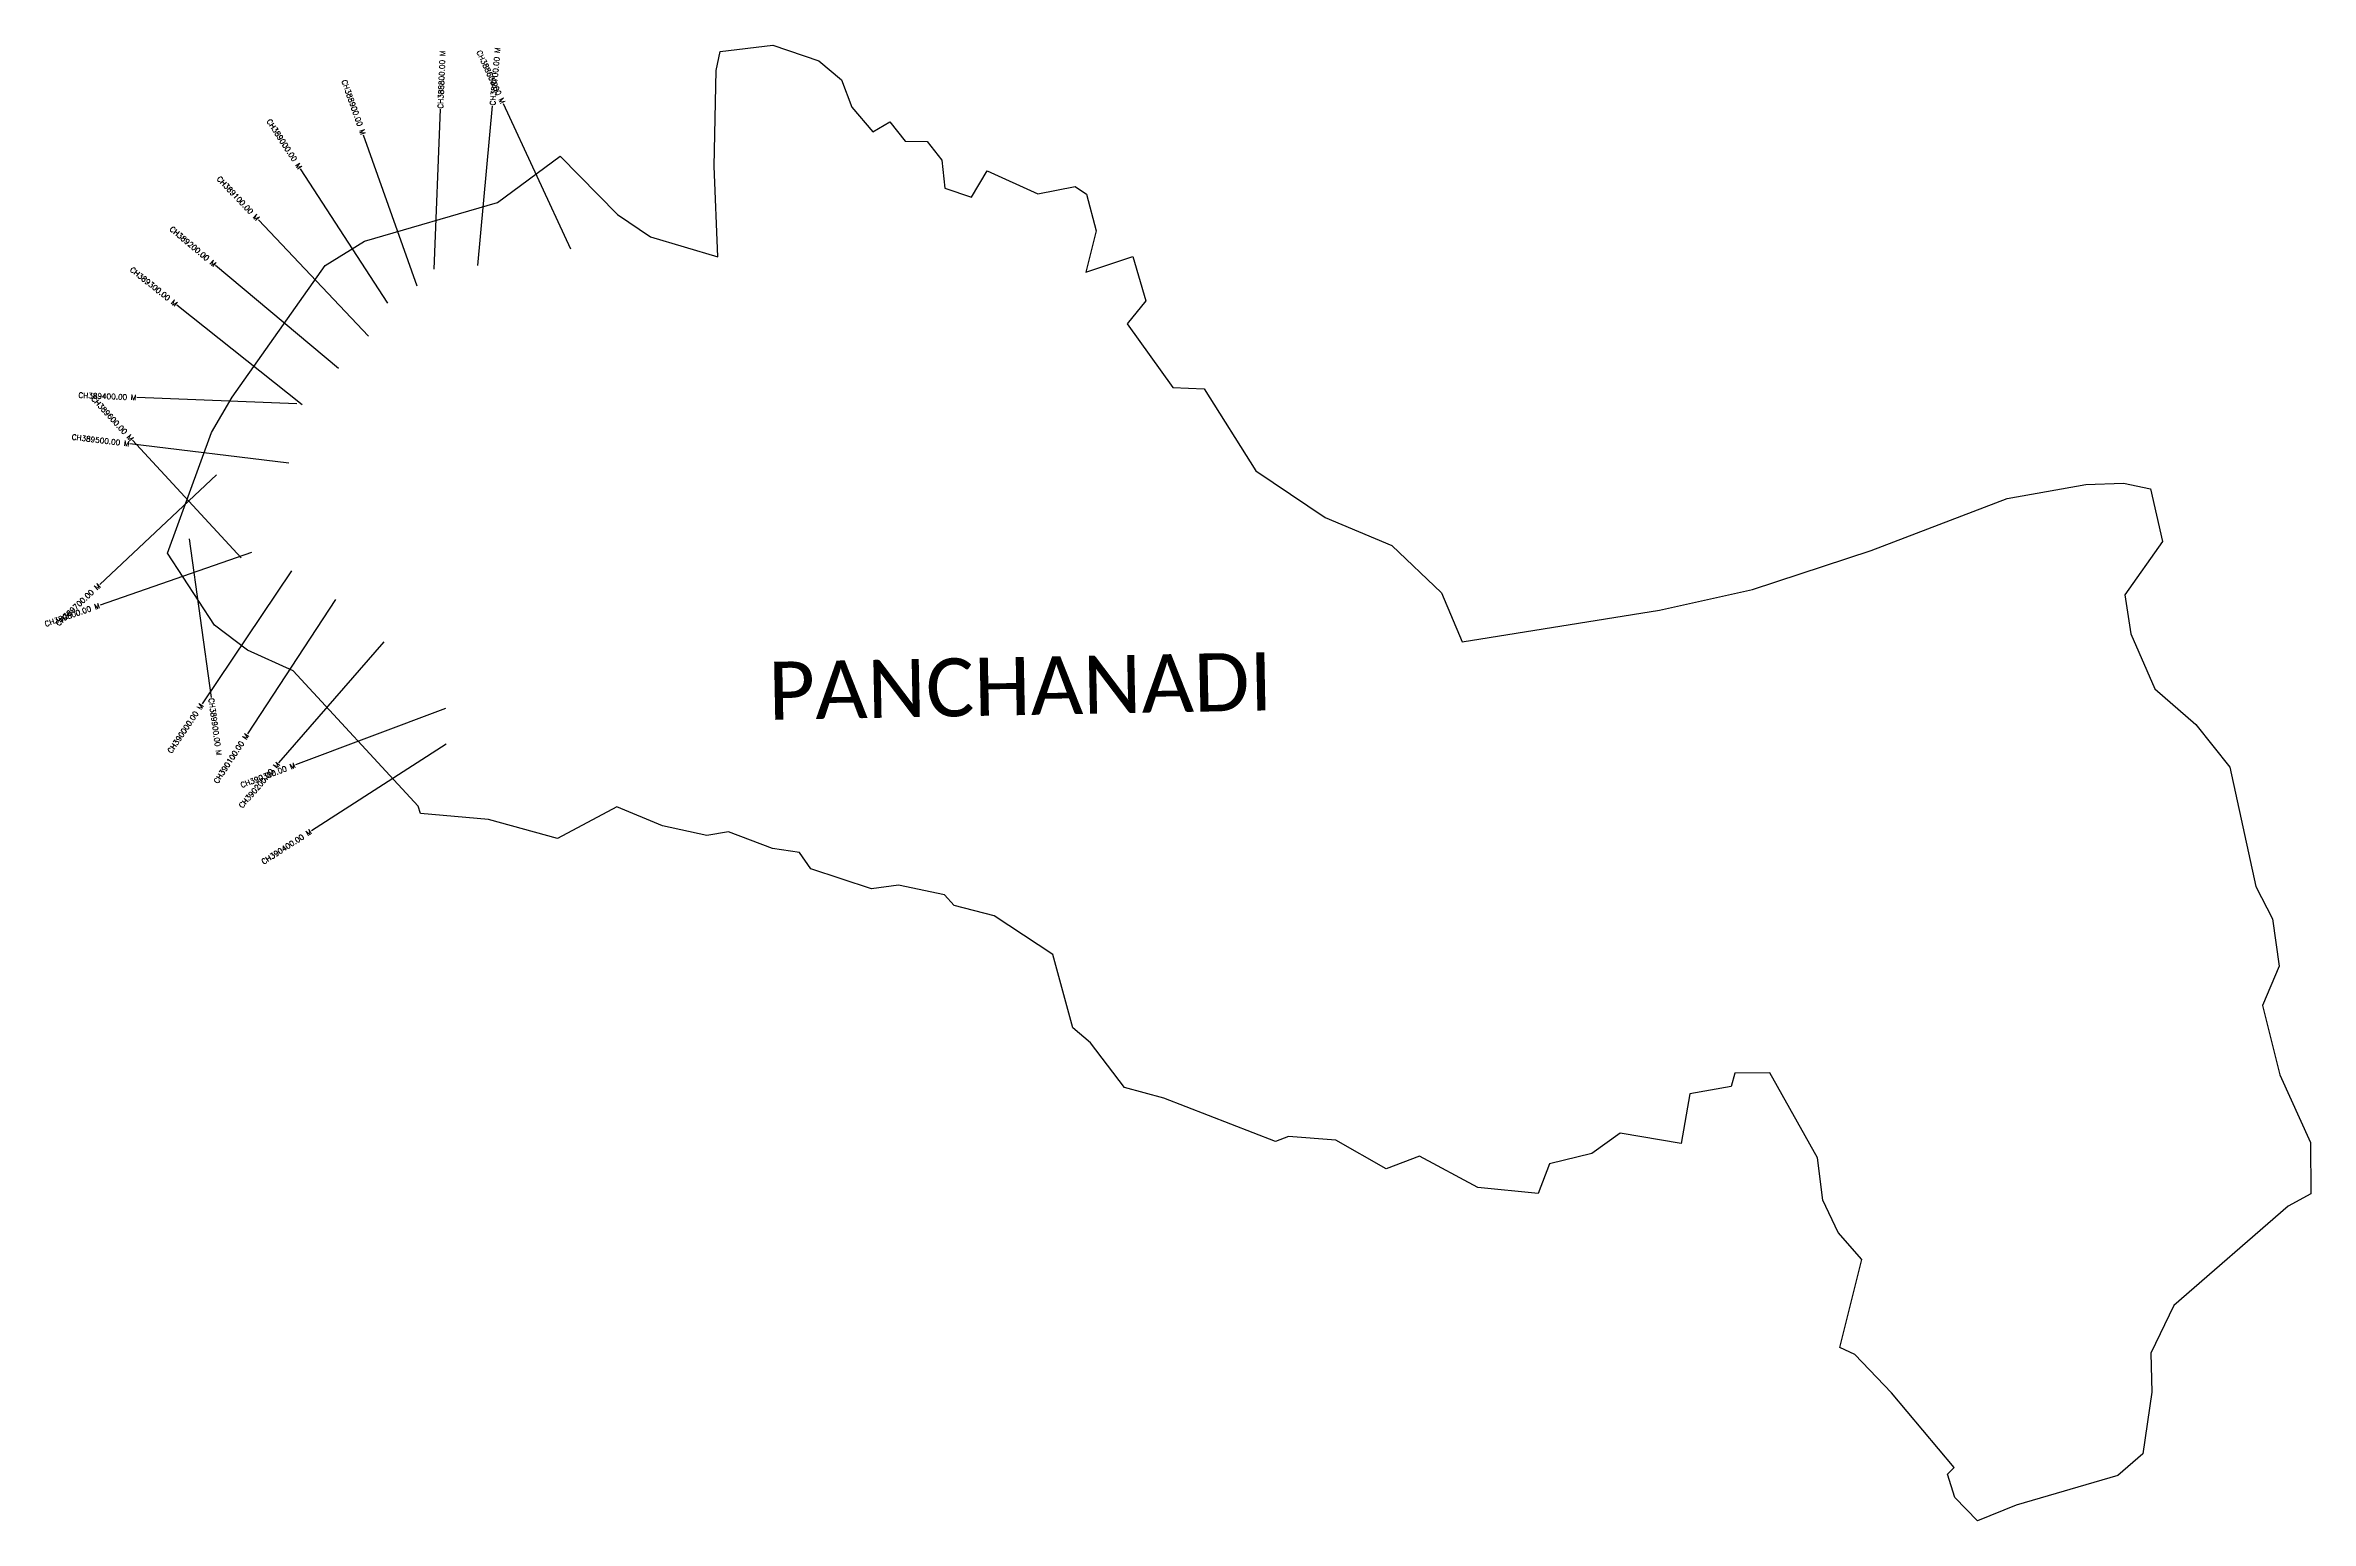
# Model space of a CAD drawing. Header units: metres. Extents: x 301134 to 305374, y 1949282 to 1952044.
import ezdxf
from ezdxf.enums import TextEntityAlignment as Align

# ---------------------------------------------------------------- set-up
doc = ezdxf.new("R2010")
doc.units = ezdxf.units.M
doc.header["$MEASUREMENT"] = 0
for name, color, linetype in [('CS', 134, 'Continuous'), ('CSMark', 6, 'Continuous'), ('village', 3, 'Continuous'), ('VILLAGE NAME', 250, 'Continuous')]:
    doc.layers.add(name, color=color, linetype=linetype)
doc.styles.get("Standard").update_dxf_attribs({"font": 'simplex.shx'})

msp = doc.modelspace()

# ---------------------------------------------------------------- linework, layer by layer
at = {"layer": 'CS'}
for p, q in [((301861.5, 1951624.3), (301873.4, 1951924.1)), ((301943.6, 1951631.6), (301970.8, 1951930.3)), ((302117.4, 1951662.2), (301991.2, 1951934.3)), ((301829.9, 1951592.9), (301729.6, 1951875.6)), ((301774.9, 1951561), (301611.5, 1951812.6)), ((301739, 1951498.9), (301532.9, 1951716.8)), ((301682.5, 1951438.7), (301452.6, 1951631.5)), ((301614.9, 1951370.7), (301380.1, 1951557.5)), ((301605, 1951372.3), (301305.3, 1951384.4)), ((301590, 1951261.5), (301292.2, 1951297.5)), ((301500.5, 1951084), (301296.9, 1951304.3)), ((301454.6, 1951239.5), (301235.7, 1951034.4)), ((301403.1, 1951119.7), (301444.2, 1950822.6)), ((301519.9, 1951094.1), (301236.6, 1950995.7)), ((301594.7, 1951059.7), (301427.3, 1950810.7)), ((301676.8, 1951005.9), (301512.5, 1950754.9)), ((301767.5, 1950927.1), (301570.7, 1950700.7)), ((301883.2, 1950802), (301602.4, 1950696.6)), ((301884.3, 1950735.6), (301632.1, 1950573.2))]:
    msp.add_line(p, q, dxfattribs=at)
at = {"layer": 'village', "color": 3, "true_color": 0x00ff00}
msp.add_polyline3d([(305373.9, 1949893.8, 0), (305331.7, 1949870.4, 0), (305118, 1949684.8, 0), (305074.9, 1949595.1, 0), (305076.6, 1949522, 0), (305059.9, 1949406.7, 0), (305012.7, 1949366, 0), (304822.6, 1949310.7, 0), (304750.1, 1949281.7, 0), (304708, 1949325.4, 0), (304694.1, 1949368.5, 0), (304706.9, 1949381.2, 0), (304589.5, 1949520.8, 0), (304520.8, 1949592.7, 0), (304492.6, 1949606.1, 0), (304534.1, 1949770.8, 0), (304489.6, 1949821, 0), (304460.9, 1949881.8, 0), (304450.7, 1949961, 0), (304361.6, 1950120.3, 0), (304296, 1950119.5, 0), (304289.4, 1950094.8, 0), (304211.8, 1950080.8, 0), (304195.8, 1949987.7, 0), (304081.5, 1950007.2, 0), (304028.7, 1949969, 0), (303949.5, 1949949.6, 0), (303927.9, 1949894.1, 0), (303815.4, 1949905.3, 0), (303706.1, 1949963.8, 0), (303643.4, 1949940.4, 0), (303549.1, 1949993.8, 0), (303460.9, 1950001, 0), (303436.1, 1949991.6, 0), (303227.2, 1950072.4, 0), (303153.7, 1950092.5, 0), (303090, 1950176.3, 0), (303056.9, 1950204.5, 0), (303019.4, 1950341.5, 0), (302910.1, 1950413.7, 0), (302835.2, 1950433.1, 0), (302817.2, 1950453.4, 0), (302730.5, 1950471.4, 0), (302680.5, 1950464.6, 0), (302566.6, 1950501.7, 0), (302545.2, 1950532.3, 0), (302495.1, 1950539.9, 0), (302412.8, 1950571, 0), (302372, 1950564.4, 0), (302289.2, 1950582.8, 0), (302203.9, 1950617.9, 0), (302092.8, 1950558.8, 0), (301963.4, 1950594.1, 0), (301836.3, 1950605.7, 0), (301832, 1950619, 0), (301597.8, 1950872.9, 0), (301512.4, 1950911.3, 0), (301450.6, 1950958.2, 0), (301362.8, 1951093.2, 0), (301445.1, 1951319.1, 0), (301483.4, 1951385, 0), (301658, 1951631.5, 0), (301731.1, 1951676.8, 0), (301980.1, 1951749.5, 0), (302097.5, 1951835.9, 0), (302205, 1951726.7, 0), (302266.7, 1951685, 0), (302392.4, 1951647.5, 0), (302386.1, 1951817.2, 0), (302389.8, 1951996.4, 0), (302396.8, 1952032.3, 0), (302495.8, 1952043.7, 0), (302581.6, 1952014.6, 0), (302623.9, 1951978.8, 0), (302643.3, 1951927.7, 0), (302682.8, 1951881.8, 0), (302714.7, 1951900.5, 0), (302743.3, 1951864.4, 0), (302784.6, 1951863.6, 0), (302811.9, 1951828.4, 0), (302817.6, 1951776.5, 0), (302867.5, 1951759.1, 0), (302897, 1951808.7, 0), (302991.6, 1951765.8, 0), (303061.4, 1951779.4, 0), (303082.6, 1951765.2, 0), (303100.5, 1951696.4, 0), (303081.3, 1951618.7, 0), (303169.6, 1951648.3, 0), (303193.8, 1951565.6, 0), (303158.5, 1951522, 0), (303244.2, 1951402.9, 0), (303303.1, 1951400.8, 0), (303399.5, 1951247.2, 0), (303529.1, 1951159.9, 0), (303653.9, 1951107.4, 0), (303747.4, 1951018.9, 0), (303785.9, 1950927.2, 0), (304154.9, 1950986.1, 0), (304329.2, 1951024.7, 0), (304551, 1951097.8, 0), (304806.1, 1951195.1, 0), (304952.9, 1951221.5, 0), (305023.3, 1951223.7, 0), (305073.9, 1951213.3, 0), (305096.5, 1951115, 0), (305026.3, 1951014.9, 0), (305037, 1950941.8, 0), (305082.1, 1950838.8, 0), (305159.2, 1950772.2, 0), (305222.8, 1950692.2, 0), (305271.1, 1950468.7, 0), (305302.3, 1950408.7, 0), (305315, 1950319.5, 0), (305283.6, 1950246.1, 0), (305316.3, 1950116.6, 0), (305373.5, 1949989.7, 0)], close=True, dxfattribs=at)

# ---------------------------------------------------------------- texts
at = {"layer": 'CSMark'}
for s, rotation, p in [('CH388800.00 M', 87.7272, (301873.4, 1951925.1)), ('CH388700.00 M', 84.8014, (301970.9, 1951931.3)), ('CH389900.00 M', 277.8695, (301444.4, 1950821.6))]:
    msp.add_text(s, height=10, rotation=rotation, dxfattribs=at).set_placement(p, align=Align.MIDDLE_LEFT)
for s, rotation, p in [('CH388600.00 M', 294.8714, (301990.8, 1951935.2)), ('CH388900.00 M', 289.5353, (301729.3, 1951876.6)), ('CH389000.00 M', 303.0105, (301610.9, 1951813.4)), ('CH389100.00 M', 313.3995, (301532.2, 1951717.6)), ('CH389200.00 M', 320.0231, (301451.9, 1951632.1)), ('CH389300.00 M', 321.4918, (301379.3, 1951558.1)), ('CH389400.00 M', 357.6851, (301304.3, 1951384.4)), ('CH389600.00 M', 312.7271, (301296.2, 1951305.1)), ('CH389500.00 M', 353.1065, (301291.2, 1951297.6)), ('CH389700.00 M', 43.1285, (301235, 1951033.7)), ('CH389800.00 M', 19.1653, (301235.6, 1950995.3)), ('CH390000.00 M', 56.0864, (301426.7, 1950809.9)), ('CH390100.00 M', 56.7846, (301511.9, 1950754.1)), ('CH390200.00 M', 49.0148, (301570.1, 1950699.9)), ('CH390300.00 M', 20.5676, (301601.4, 1950696.3)), ('CH390400.00 M', 32.7668, (301631.2, 1950572.7))]:
    msp.add_text(s, height=10, rotation=rotation, dxfattribs=at).set_placement(p, align=Align.MIDDLE_RIGHT)
at = {"layer": 'VILLAGE NAME', "insert": (302485.9, 1950889.4), "char_height": 108.748, "attachment_point": 1, "rotation": 1.1028}
msp.add_mtext_dynamic_manual_height_columns('{\\fCalibri|b0|i0|c0|p34;PANCHANADI}', width=1571.314, gutter_width=543.7, heights=[0], dxfattribs=at)

doc.saveas('drawing.dxf')
